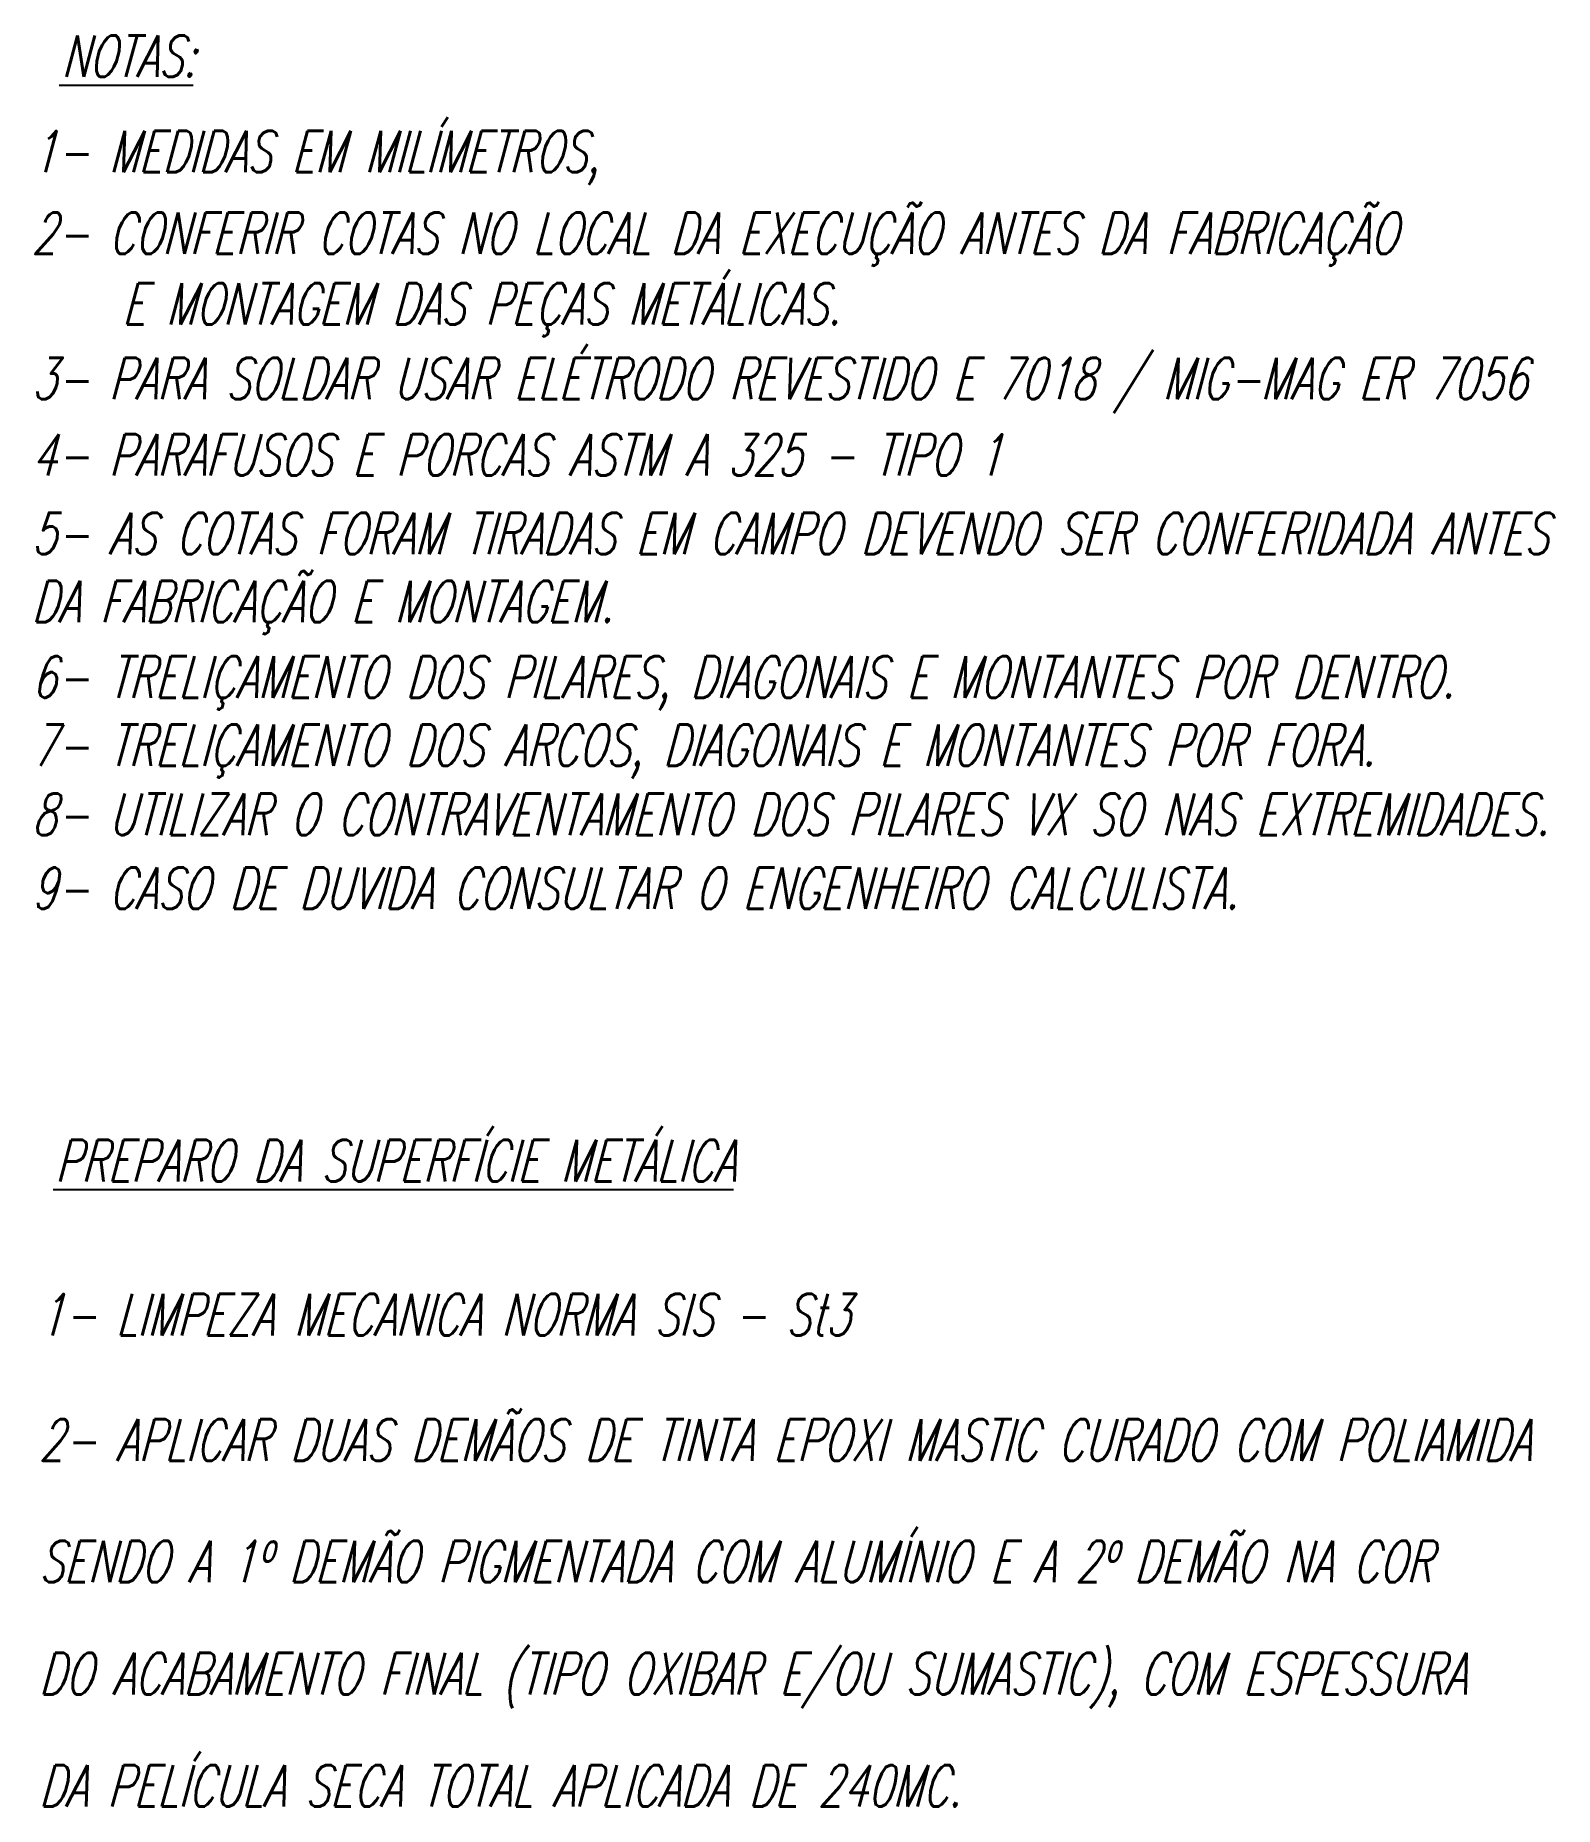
# Model space of a CAD drawing. Extents: x -187 to 453, y 281 to 902.
# Drawn here: x 421.12 to 433.96, y 447.69 to 462.67 of the extents above; entities that cross this region are included whole.
import ezdxf

# ---------------------------------------------------------------- set-up
doc = ezdxf.new("R2010")
doc.units = 0
doc.header["$MEASUREMENT"] = 0
doc.layers.add('CARIMBO', color=1, linetype='CONTINUOUS')
doc.layers.add('QUADRO', color=3, linetype='CONTINUOUS')
doc.styles.add('E140', font='romans.shx', dxfattribs={"width": 0.7, "oblique": 15, "height": 0.175})

msp = doc.modelspace()

# ---------------------------------------------------------------- texts
at = {"layer": 'CARIMBO', "style": 'E140', "oblique": 15, "width": 0.7}
for s, p in [('1- MEDIDAS EM MILÍMETROS,', (421.08761886, 461.50838237)), ('2- CONFERIR COTAS NO LOCAL DA EXECUÇÃO ANTES DA FABRICAÇÃO ', (421.08761886, 460.81805055)), (' E MONTAGEM DAS PEÇAS METÁLICAS.', (421.68522394, 460.22118994)), ('3- PARA SOLDAR USAR ELÉTRODO REVESTIDO E 7018 / MIG-MAG ER 7056', (421.08761886, 459.58985592)), ('4- PARAFUSOS E PORCAS ASTM A 325 - TIPO 1', (421.08761886, 458.94390646)), ('5- AS COTAS FORAM TIRADAS EM CAMPO DEVENDO SER CONFERIDADA ANTES', (421.08761886, 458.28062238)), ('DA FABRICAÇÃO E MONTAGEM.', (421.08761886, 457.70507885)), ('6- TRELIÇAMENTO DOS PILARES, DIAGONAIS E MONTANTES POR DENTRO.', (421.08761886, 457.06696587)), ('7- TRELIÇAMENTO DOS ARCOS, DIAGONAIS E MONTANTES POR FORA.', (421.08761886, 456.49142234)), ('8- UTILIZAR O CONTRAVENTAMENTO DOS PILARES VX SO NAS EXTREMIDADES.', (421.08761886, 455.90589793)), ('9- CASO DE DUVIDA CONSULTAR O ENGENHEIRO CALCULISTA.', (421.08761886, 455.28133893)), ('1- LIMPEZA MECANICA NORMA SIS - St3', (421.1492977, 451.67622655)), ('2- APLICAR DUAS DEMÃOS DE TINTA EPOXI MASTIC CURADO COM POLIAMIDA', (421.1492977, 450.61690911)), ('SENDO A 1º DEMÃO PIGMENTADA COM ALUMÍNIO E A 2º DEMÃO NA COR', (421.1492977, 449.58948087)), ('DO ACABAMENTO FINAL (TIPO OXIBAR E/OU SUMASTIC), COM ESPESSURA', (421.1492977, 448.64108546)), ('DA PELÍCULA SECA TOTAL APLICADA DE 240MC.', (421.1492977, 447.69269006))]:
    msp.add_text(s, height=0.350175, dxfattribs=at).set_placement(p)
at = {"layer": 'QUADRO', "color": 4, "style": 'E140', "oblique": 15, "width": 0.7}
for s, p in [('%%uNOTAS:', (421.33885566, 462.31552659)), ('%%uPREPARO DA SUPERFÍCIE METÁLICA', (421.28656915, 452.97825421))]:
    msp.add_text(s, height=0.35, dxfattribs=at).set_placement(p)

doc.saveas('drawing.dxf')
